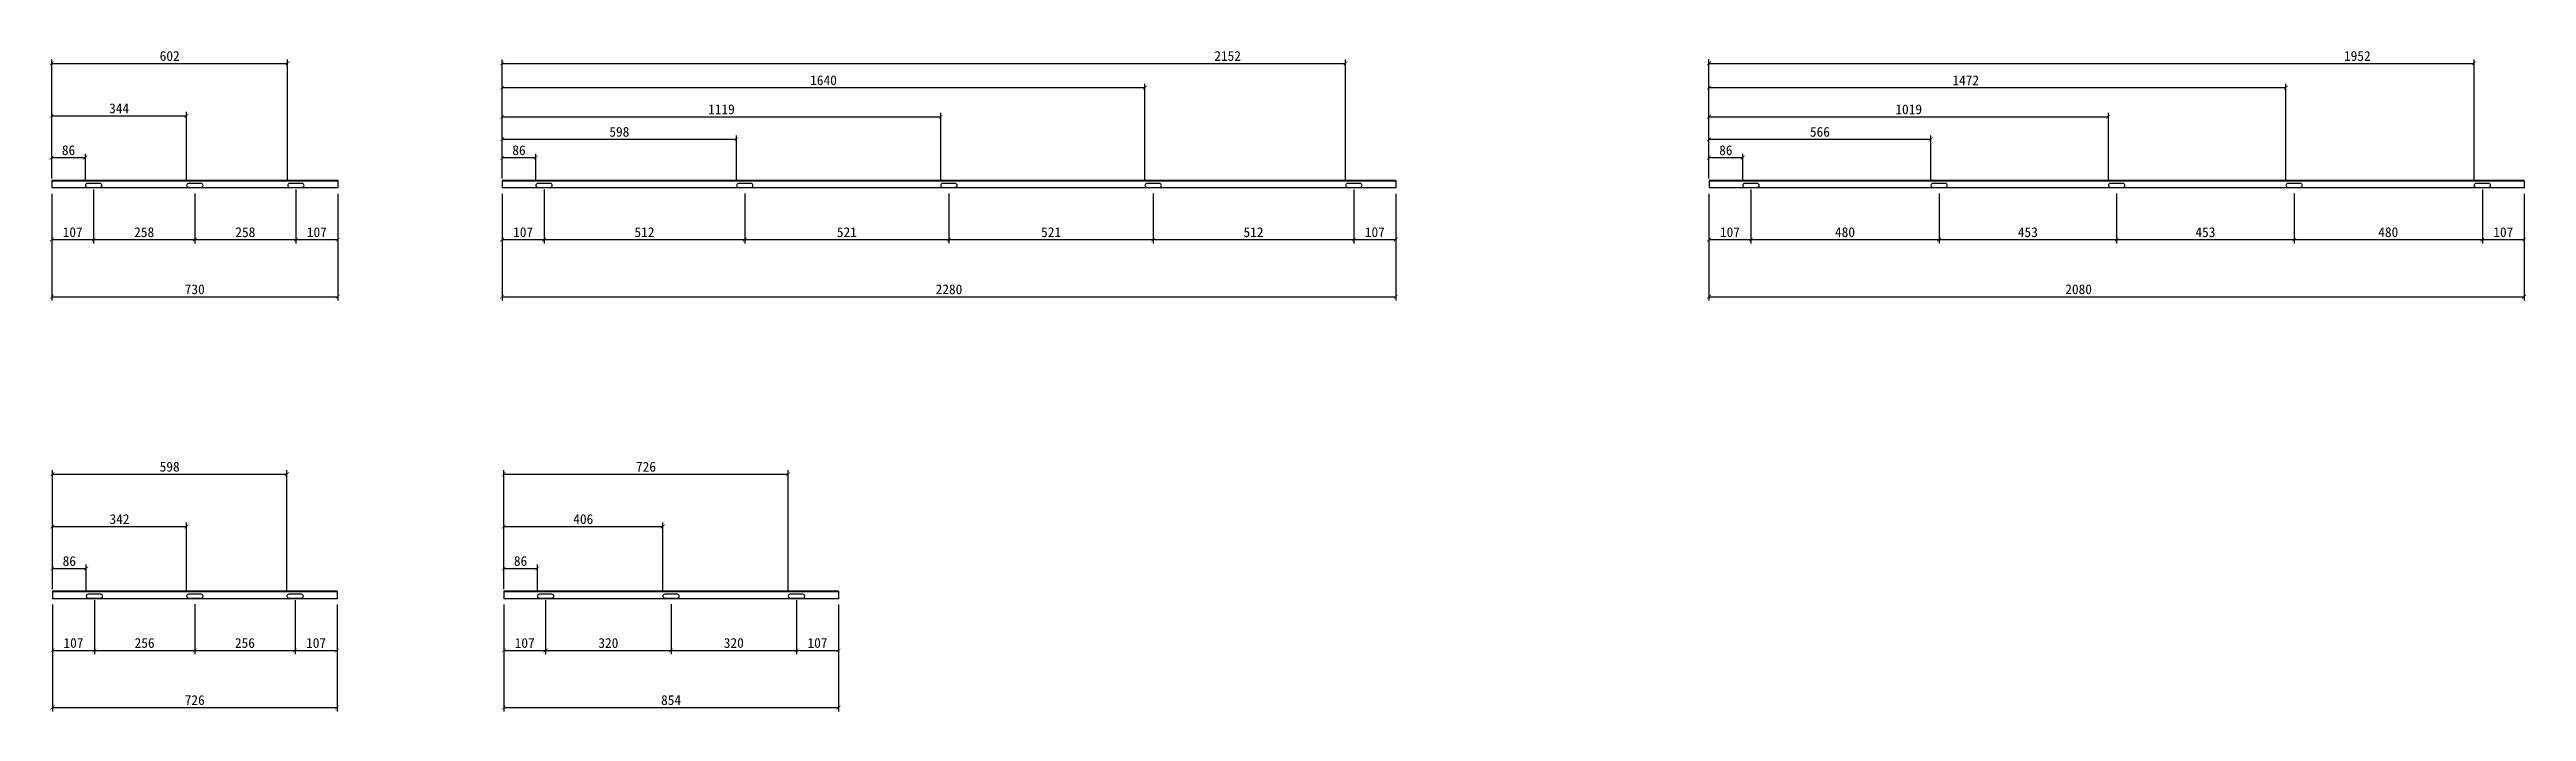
# Model space of a CAD drawing. Header units: millimetres. Extents: x -44117 to 256353, y -2095463 to 65325.
# Drawn here: x 116903 to 123222, y -977418 to -975731 of the extents above; entities that cross this region are included whole.
import ezdxf

# ---------------------------------------------------------------- set-up
doc = ezdxf.new("R2010")
doc.units = ezdxf.units.MM
doc.header["$LTSCALE"] = 10
doc.dimstyles.new('ISO-25', dxfattribs={"dimtxt": 2.5, "dimasz": 2.5, "dimexe": 1, "dimexo": 1, "dimtad": 1, "dimtxsty": 'Standard', "dimblk": 'ARCHTICK', "dimcen": 2.5, "dimadec": 0, "dimazin": 0, "dimtfac": 1, "dimtmove": 0, "dimatfit": 3, "dimfxl": 0, "dimarcsym": 0})

msp = doc.modelspace()

# ---------------------------------------------------------------- blocks, each defined once
blk = doc.blocks.new('_ArchTick')
at = {"color": 0, "linetype": 'ByBlock', "const_width": 0.15}
blk.add_lwpolyline([(-0.5, -0.5), (0.5, 0.5)], dxfattribs=at)
blk = doc.blocks.new('*D6680')
at = {"color": 0, "lineweight": -2}
for p, q in [((116908.4, -976099.1), (116908.4, -976371.2)), ((117638.4, -976099.1), (117638.4, -976371.2)), ((116908.4, -976361.2), (117638.4, -976361.2))]:
    blk.add_line(p, q, dxfattribs=at)
at = {"layer": 'Defpoints', "color": 0}
for p in [(116908.4, -976084.1), (117638.4, -976084.1), (117638.4, -976361.2)]:
    blk.add_point(p, dxfattribs=at)
at = {"color": 0, "lineweight": -2, "xscale": 10, "yscale": 10, "zscale": 10, "rotation": 180}
blk.add_blockref('_ArchTick', (116908.4, -976361.2), dxfattribs=at)
at = {"color": 0, "lineweight": -2, "xscale": 10, "yscale": 10, "zscale": 10}
blk.add_blockref('_ArchTick', (117638.4, -976361.2), dxfattribs=at)
at = {"color": 0, "insert": (117273.4, -976342.4), "char_height": 25, "attachment_point": 5}
blk.add_mtext('730', dxfattribs=at)
blk = doc.blocks.new('*D6681')
at = {"color": 0, "lineweight": -2}
for p, q in [((116908.4, -976099.1), (116908.4, -976225.6)), ((117015.4, -976087.7), (117015.4, -976225.6)), ((116908.4, -976215.6), (117015.4, -976215.6))]:
    blk.add_line(p, q, dxfattribs=at)
at = {"layer": 'Defpoints', "color": 0}
for p in [(117015.4, -976072.7), (116908.4, -976084.1), (117015.4, -976215.6)]:
    blk.add_point(p, dxfattribs=at)
at = {"color": 0, "lineweight": -2, "xscale": 10, "yscale": 10, "zscale": 10, "rotation": 180}
blk.add_blockref('_ArchTick', (116908.4, -976215.6), dxfattribs=at)
at = {"color": 0, "lineweight": -2, "xscale": 10, "yscale": 10, "zscale": 10}
blk.add_blockref('_ArchTick', (117015.4, -976215.6), dxfattribs=at)
at = {"color": 0, "insert": (116961.9, -976196.9), "char_height": 25, "attachment_point": 5}
blk.add_mtext('107', dxfattribs=at)
blk = doc.blocks.new('*D6682')
at = {"color": 0, "lineweight": -2}
for p, q in [((117531.4, -976087.7), (117531.4, -976225.6)), ((117638.4, -976099.1), (117638.4, -976225.6)), ((117531.4, -976215.6), (117638.4, -976215.6))]:
    blk.add_line(p, q, dxfattribs=at)
at = {"layer": 'Defpoints', "color": 0}
for p in [(117531.4, -976072.7), (117638.4, -976084.1), (117638.4, -976215.6)]:
    blk.add_point(p, dxfattribs=at)
at = {"color": 0, "lineweight": -2, "xscale": 10, "yscale": 10, "zscale": 10, "rotation": 180}
blk.add_blockref('_ArchTick', (117531.4, -976215.6), dxfattribs=at)
at = {"color": 0, "lineweight": -2, "xscale": 10, "yscale": 10, "zscale": 10}
blk.add_blockref('_ArchTick', (117638.4, -976215.6), dxfattribs=at)
at = {"color": 0, "insert": (117584.9, -976196.9), "char_height": 25, "attachment_point": 5}
blk.add_mtext('107', dxfattribs=at)
blk = doc.blocks.new('*D6683')
at = {"color": 0, "lineweight": -2}
for p, q in [((116908.4, -976051.5), (116908.4, -975996.7)), ((116908.4, -976006.7), (116994.4, -976006.7)), ((116994.4, -976062.7), (116994.4, -975996.7))]:
    blk.add_line(p, q, dxfattribs=at)
at = {"layer": 'Defpoints', "color": 0}
for p in [(116994.4, -976006.7), (116908.4, -976066.5), (116994.4, -976077.7)]:
    blk.add_point(p, dxfattribs=at)
at = {"color": 0, "lineweight": -2, "xscale": 10, "yscale": 10, "zscale": 10, "rotation": 180}
blk.add_blockref('_ArchTick', (116908.4, -976006.7), dxfattribs=at)
at = {"color": 0, "lineweight": -2, "xscale": 10, "yscale": 10, "zscale": 10}
blk.add_blockref('_ArchTick', (116994.4, -976006.7), dxfattribs=at)
at = {"color": 0, "insert": (116951.4, -975988), "char_height": 25, "attachment_point": 5}
blk.add_mtext('86', dxfattribs=at)
blk = doc.blocks.new('*D6684')
at = {"color": 0, "lineweight": -2}
for p, q in [((116908.4, -976059.6), (116908.4, -975756.4)), ((117510.4, -976062.7), (117510.4, -975756.4)), ((116908.4, -975766.4), (117510.4, -975766.4))]:
    blk.add_line(p, q, dxfattribs=at)
at = {"layer": 'Defpoints', "color": 0}
for p in [(117510.4, -975766.4), (116908.4, -976074.6), (117510.4, -976077.7)]:
    blk.add_point(p, dxfattribs=at)
at = {"color": 0, "lineweight": -2, "xscale": 10, "yscale": 10, "zscale": 10, "rotation": 180}
blk.add_blockref('_ArchTick', (116908.4, -975766.4), dxfattribs=at)
at = {"color": 0, "lineweight": -2, "xscale": 10, "yscale": 10, "zscale": 10}
blk.add_blockref('_ArchTick', (117510.4, -975766.4), dxfattribs=at)
at = {"color": 0, "insert": (117209.4, -975747.7), "char_height": 25, "attachment_point": 5}
blk.add_mtext('602', dxfattribs=at)
blk = doc.blocks.new('*D6685')
at = {"color": 0, "lineweight": -2}
for p, q in [((117015.4, -976097.7), (117015.4, -976225.6)), ((117273.4, -976099.1), (117273.4, -976225.6)), ((117015.4, -976215.6), (117273.4, -976215.6))]:
    blk.add_line(p, q, dxfattribs=at)
at = {"layer": 'Defpoints', "color": 0}
for p in [(117015.4, -976082.7), (117273.4, -976084.1), (117273.4, -976215.6)]:
    blk.add_point(p, dxfattribs=at)
at = {"color": 0, "lineweight": -2, "xscale": 10, "yscale": 10, "zscale": 10, "rotation": 180}
blk.add_blockref('_ArchTick', (117015.4, -976215.6), dxfattribs=at)
at = {"color": 0, "lineweight": -2, "xscale": 10, "yscale": 10, "zscale": 10}
blk.add_blockref('_ArchTick', (117273.4, -976215.6), dxfattribs=at)
at = {"color": 0, "insert": (117144.4, -976196.9), "char_height": 25, "attachment_point": 5}
blk.add_mtext('258', dxfattribs=at)
blk = doc.blocks.new('*D6686')
at = {"color": 0, "lineweight": -2}
for p, q in [((117273.4, -976097.7), (117273.4, -976225.6)), ((117531.4, -976097.7), (117531.4, -976225.6)), ((117273.4, -976215.6), (117531.4, -976215.6))]:
    blk.add_line(p, q, dxfattribs=at)
at = {"layer": 'Defpoints', "color": 0}
for p in [(117273.4, -976082.7), (117531.4, -976082.7), (117531.4, -976215.6)]:
    blk.add_point(p, dxfattribs=at)
at = {"color": 0, "lineweight": -2, "xscale": 10, "yscale": 10, "zscale": 10, "rotation": 180}
blk.add_blockref('_ArchTick', (117273.4, -976215.6), dxfattribs=at)
at = {"color": 0, "lineweight": -2, "xscale": 10, "yscale": 10, "zscale": 10}
blk.add_blockref('_ArchTick', (117531.4, -976215.6), dxfattribs=at)
at = {"color": 0, "insert": (117402.4, -976196.9), "char_height": 25, "attachment_point": 5}
blk.add_mtext('258', dxfattribs=at)
blk = doc.blocks.new('*D6687')
at = {"color": 0, "lineweight": -2}
for p, q in [((116908.4, -976051.5), (116908.4, -975889.9)), ((116908.4, -975899.9), (117252.4, -975899.9)), ((117252.4, -976062.5), (117252.4, -975889.9))]:
    blk.add_line(p, q, dxfattribs=at)
at = {"layer": 'Defpoints', "color": 0}
for p in [(117252.4, -975899.9), (116908.4, -976066.5), (117252.4, -976077.5)]:
    blk.add_point(p, dxfattribs=at)
at = {"color": 0, "lineweight": -2, "xscale": 10, "yscale": 10, "zscale": 10, "rotation": 180}
blk.add_blockref('_ArchTick', (116908.4, -975899.9), dxfattribs=at)
at = {"color": 0, "lineweight": -2, "xscale": 10, "yscale": 10, "zscale": 10}
blk.add_blockref('_ArchTick', (117252.4, -975899.9), dxfattribs=at)
at = {"color": 0, "insert": (117080.4, -975881.2), "char_height": 25, "attachment_point": 5}
blk.add_mtext('344', dxfattribs=at)
blk = doc.blocks.new('*D6688')
at = {"color": 0, "lineweight": -2}
for p, q in [((118057.6, -976099.1), (118057.6, -976371.2)), ((120337.6, -976099.1), (120337.6, -976371.2)), ((118057.6, -976361.2), (120337.6, -976361.2))]:
    blk.add_line(p, q, dxfattribs=at)
at = {"layer": 'Defpoints', "color": 0}
for p in [(118057.6, -976084.1), (120337.6, -976084.1), (120337.6, -976361.2)]:
    blk.add_point(p, dxfattribs=at)
at = {"color": 0, "lineweight": -2, "xscale": 10, "yscale": 10, "zscale": 10, "rotation": 180}
blk.add_blockref('_ArchTick', (118057.6, -976361.2), dxfattribs=at)
at = {"color": 0, "lineweight": -2, "xscale": 10, "yscale": 10, "zscale": 10}
blk.add_blockref('_ArchTick', (120337.6, -976361.2), dxfattribs=at)
at = {"color": 0, "insert": (119197.6, -976342.4), "char_height": 25, "attachment_point": 5}
blk.add_mtext('2280', dxfattribs=at)
blk = doc.blocks.new('*D6689')
at = {"color": 0, "lineweight": -2}
for p, q in [((118057.6, -976099.1), (118057.6, -976225.6)), ((118164.6, -976087.7), (118164.6, -976225.6)), ((118057.6, -976215.6), (118164.6, -976215.6))]:
    blk.add_line(p, q, dxfattribs=at)
at = {"layer": 'Defpoints', "color": 0}
for p in [(118164.6, -976072.7), (118057.6, -976084.1), (118164.6, -976215.6)]:
    blk.add_point(p, dxfattribs=at)
at = {"color": 0, "lineweight": -2, "xscale": 10, "yscale": 10, "zscale": 10, "rotation": 180}
blk.add_blockref('_ArchTick', (118057.6, -976215.6), dxfattribs=at)
at = {"color": 0, "lineweight": -2, "xscale": 10, "yscale": 10, "zscale": 10}
blk.add_blockref('_ArchTick', (118164.6, -976215.6), dxfattribs=at)
at = {"color": 0, "insert": (118111.1, -976196.9), "char_height": 25, "attachment_point": 5}
blk.add_mtext('107', dxfattribs=at)
blk = doc.blocks.new('*D6690')
at = {"color": 0, "lineweight": -2}
for p, q in [((120230.6, -976087.7), (120230.6, -976225.6)), ((120337.6, -976099.1), (120337.6, -976225.6)), ((120230.6, -976215.6), (120337.6, -976215.6))]:
    blk.add_line(p, q, dxfattribs=at)
at = {"layer": 'Defpoints', "color": 0}
for p in [(120230.6, -976072.7), (120337.6, -976084.1), (120337.6, -976215.6)]:
    blk.add_point(p, dxfattribs=at)
at = {"color": 0, "lineweight": -2, "xscale": 10, "yscale": 10, "zscale": 10, "rotation": 180}
blk.add_blockref('_ArchTick', (120230.6, -976215.6), dxfattribs=at)
at = {"color": 0, "lineweight": -2, "xscale": 10, "yscale": 10, "zscale": 10}
blk.add_blockref('_ArchTick', (120337.6, -976215.6), dxfattribs=at)
at = {"color": 0, "insert": (120284.1, -976196.9), "char_height": 25, "attachment_point": 5}
blk.add_mtext('107', dxfattribs=at)
blk = doc.blocks.new('*D6691')
at = {"color": 0, "lineweight": -2}
for p, q in [((118057.6, -976051.5), (118057.6, -975996.7)), ((118057.6, -976006.7), (118143.6, -976006.7)), ((118143.6, -976062.7), (118143.6, -975996.7))]:
    blk.add_line(p, q, dxfattribs=at)
at = {"layer": 'Defpoints', "color": 0}
for p in [(118143.6, -976006.7), (118057.6, -976066.5), (118143.6, -976077.7)]:
    blk.add_point(p, dxfattribs=at)
at = {"color": 0, "lineweight": -2, "xscale": 10, "yscale": 10, "zscale": 10, "rotation": 180}
blk.add_blockref('_ArchTick', (118057.6, -976006.7), dxfattribs=at)
at = {"color": 0, "lineweight": -2, "xscale": 10, "yscale": 10, "zscale": 10}
blk.add_blockref('_ArchTick', (118143.6, -976006.7), dxfattribs=at)
at = {"color": 0, "insert": (118100.6, -975988), "char_height": 25, "attachment_point": 5}
blk.add_mtext('86', dxfattribs=at)
blk = doc.blocks.new('*D6692')
at = {"color": 0, "lineweight": -2}
for p, q in [((118057.6, -976059.6), (118057.6, -975756.4)), ((120209.6, -976062.7), (120209.6, -975756.4)), ((118057.6, -975766.4), (120209.6, -975766.4))]:
    blk.add_line(p, q, dxfattribs=at)
at = {"layer": 'Defpoints', "color": 0}
for p in [(120209.6, -975766.4), (118057.6, -976074.6), (120209.6, -976077.7)]:
    blk.add_point(p, dxfattribs=at)
at = {"color": 0, "lineweight": -2, "xscale": 10, "yscale": 10, "zscale": 10, "rotation": 180}
blk.add_blockref('_ArchTick', (118057.6, -975766.4), dxfattribs=at)
at = {"color": 0, "lineweight": -2, "xscale": 10, "yscale": 10, "zscale": 10}
blk.add_blockref('_ArchTick', (120209.6, -975766.4), dxfattribs=at)
at = {"color": 0, "insert": (119908.6, -975747.7), "char_height": 25, "attachment_point": 5}
blk.add_mtext('2152', dxfattribs=at)
blk = doc.blocks.new('*D6693')
at = {"color": 0, "lineweight": -2}
for p, q in [((119718.6, -976097.7), (119718.6, -976225.6)), ((120230.6, -976097.7), (120230.6, -976225.6)), ((119718.6, -976215.6), (120230.6, -976215.6))]:
    blk.add_line(p, q, dxfattribs=at)
at = {"layer": 'Defpoints', "color": 0}
for p in [(119718.6, -976082.7), (120230.6, -976082.7), (120230.6, -976215.6)]:
    blk.add_point(p, dxfattribs=at)
at = {"color": 0, "lineweight": -2, "xscale": 10, "yscale": 10, "zscale": 10, "rotation": 180}
blk.add_blockref('_ArchTick', (119718.6, -976215.6), dxfattribs=at)
at = {"color": 0, "lineweight": -2, "xscale": 10, "yscale": 10, "zscale": 10}
blk.add_blockref('_ArchTick', (120230.6, -976215.6), dxfattribs=at)
at = {"color": 0, "insert": (119974.6, -976196.9), "char_height": 25, "attachment_point": 5}
blk.add_mtext('512', dxfattribs=at)
blk = doc.blocks.new('*D6694')
at = {"color": 0, "lineweight": -2}
for p, q in [((118057.6, -976051.5), (118057.6, -975818.3)), ((119697.6, -976062.5), (119697.6, -975818.3)), ((118057.6, -975828.3), (119697.6, -975828.3))]:
    blk.add_line(p, q, dxfattribs=at)
at = {"layer": 'Defpoints', "color": 0}
for p in [(119697.6, -975828.3), (118057.6, -976066.5), (119697.6, -976077.5)]:
    blk.add_point(p, dxfattribs=at)
at = {"color": 0, "lineweight": -2, "xscale": 10, "yscale": 10, "zscale": 10, "rotation": 180}
blk.add_blockref('_ArchTick', (118057.6, -975828.3), dxfattribs=at)
at = {"color": 0, "lineweight": -2, "xscale": 10, "yscale": 10, "zscale": 10}
blk.add_blockref('_ArchTick', (119697.6, -975828.3), dxfattribs=at)
at = {"color": 0, "insert": (118877.6, -975809.6), "char_height": 25, "attachment_point": 5}
blk.add_mtext('1640', dxfattribs=at)
blk = doc.blocks.new('*D6695')
at = {"color": 0, "lineweight": -2}
for p, q in [((118164.6, -976097.7), (118164.6, -976225.6)), ((118676.6, -976097.7), (118676.6, -976225.6)), ((118164.6, -976215.6), (118676.6, -976215.6))]:
    blk.add_line(p, q, dxfattribs=at)
at = {"layer": 'Defpoints', "color": 0}
for p in [(118164.6, -976082.7), (118676.6, -976082.7), (118676.6, -976215.6)]:
    blk.add_point(p, dxfattribs=at)
at = {"color": 0, "lineweight": -2, "xscale": 10, "yscale": 10, "zscale": 10, "rotation": 180}
blk.add_blockref('_ArchTick', (118164.6, -976215.6), dxfattribs=at)
at = {"color": 0, "lineweight": -2, "xscale": 10, "yscale": 10, "zscale": 10}
blk.add_blockref('_ArchTick', (118676.6, -976215.6), dxfattribs=at)
at = {"color": 0, "insert": (118420.6, -976196.9), "char_height": 25, "attachment_point": 5}
blk.add_mtext('512', dxfattribs=at)
blk = doc.blocks.new('*D6696')
at = {"color": 0, "lineweight": -2}
for p, q in [((118676.6, -976097.7), (118676.6, -976225.6)), ((119197.6, -976097.7), (119197.6, -976225.6)), ((118676.6, -976215.6), (119197.6, -976215.6))]:
    blk.add_line(p, q, dxfattribs=at)
at = {"layer": 'Defpoints', "color": 0}
for p in [(118676.6, -976082.7), (119197.6, -976082.7), (119197.6, -976215.6)]:
    blk.add_point(p, dxfattribs=at)
at = {"color": 0, "lineweight": -2, "xscale": 10, "yscale": 10, "zscale": 10, "rotation": 180}
blk.add_blockref('_ArchTick', (118676.6, -976215.6), dxfattribs=at)
at = {"color": 0, "lineweight": -2, "xscale": 10, "yscale": 10, "zscale": 10}
blk.add_blockref('_ArchTick', (119197.6, -976215.6), dxfattribs=at)
at = {"color": 0, "insert": (118937.1, -976196.9), "char_height": 25, "attachment_point": 5}
blk.add_mtext('521', dxfattribs=at)
blk = doc.blocks.new('*D6697')
at = {"color": 0, "lineweight": -2}
for p, q in [((119197.6, -976097.7), (119197.6, -976225.6)), ((119718.6, -976097.7), (119718.6, -976225.6)), ((119197.6, -976215.6), (119718.6, -976215.6))]:
    blk.add_line(p, q, dxfattribs=at)
at = {"layer": 'Defpoints', "color": 0}
for p in [(119197.6, -976082.7), (119718.6, -976082.7), (119718.6, -976215.6)]:
    blk.add_point(p, dxfattribs=at)
at = {"color": 0, "lineweight": -2, "xscale": 10, "yscale": 10, "zscale": 10, "rotation": 180}
blk.add_blockref('_ArchTick', (119197.6, -976215.6), dxfattribs=at)
at = {"color": 0, "lineweight": -2, "xscale": 10, "yscale": 10, "zscale": 10}
blk.add_blockref('_ArchTick', (119718.6, -976215.6), dxfattribs=at)
at = {"color": 0, "insert": (119458.1, -976196.9), "char_height": 25, "attachment_point": 5}
blk.add_mtext('521', dxfattribs=at)
blk = doc.blocks.new('*D6698')
at = {"color": 0, "lineweight": -2}
for p, q in [((118057.6, -976059.6), (118057.6, -975949.9)), ((118057.6, -975959.9), (118655.6, -975959.9)), ((118655.6, -976062.7), (118655.6, -975949.9))]:
    blk.add_line(p, q, dxfattribs=at)
at = {"layer": 'Defpoints', "color": 0}
for p in [(118655.6, -975959.9), (118057.6, -976074.6), (118655.6, -976077.7)]:
    blk.add_point(p, dxfattribs=at)
at = {"color": 0, "lineweight": -2, "xscale": 10, "yscale": 10, "zscale": 10, "rotation": 180}
blk.add_blockref('_ArchTick', (118057.6, -975959.9), dxfattribs=at)
at = {"color": 0, "lineweight": -2, "xscale": 10, "yscale": 10, "zscale": 10}
blk.add_blockref('_ArchTick', (118655.6, -975959.9), dxfattribs=at)
at = {"color": 0, "insert": (118356.6, -975941.1), "char_height": 25, "attachment_point": 5}
blk.add_mtext('598', dxfattribs=at)
blk = doc.blocks.new('*D6699')
at = {"color": 0, "lineweight": -2}
for p, q in [((118057.6, -976059.6), (118057.6, -975892.4)), ((118057.6, -975902.4), (119176.6, -975902.4)), ((119176.6, -976062.7), (119176.6, -975892.4))]:
    blk.add_line(p, q, dxfattribs=at)
at = {"layer": 'Defpoints', "color": 0}
for p in [(119176.6, -975902.4), (118057.6, -976074.6), (119176.6, -976077.7)]:
    blk.add_point(p, dxfattribs=at)
at = {"color": 0, "lineweight": -2, "xscale": 10, "yscale": 10, "zscale": 10, "rotation": 180}
blk.add_blockref('_ArchTick', (118057.6, -975902.4), dxfattribs=at)
at = {"color": 0, "lineweight": -2, "xscale": 10, "yscale": 10, "zscale": 10}
blk.add_blockref('_ArchTick', (119176.6, -975902.4), dxfattribs=at)
at = {"color": 0, "insert": (118617.1, -975883.7), "char_height": 25, "attachment_point": 5}
blk.add_mtext('1119', dxfattribs=at)
blk = doc.blocks.new('*D6726')
at = {"color": 0, "lineweight": -2}
for p, q in [((116910.4, -977146.1), (116910.4, -977418.2)), ((117636.4, -977146.1), (117636.4, -977418.2)), ((116910.4, -977408.2), (117636.4, -977408.2))]:
    blk.add_line(p, q, dxfattribs=at)
at = {"layer": 'Defpoints', "color": 0}
for p in [(116910.4, -977131.1), (117636.4, -977131.1), (117636.4, -977408.2)]:
    blk.add_point(p, dxfattribs=at)
at = {"color": 0, "lineweight": -2, "xscale": 10, "yscale": 10, "zscale": 10, "rotation": 180}
blk.add_blockref('_ArchTick', (116910.4, -977408.2), dxfattribs=at)
at = {"color": 0, "lineweight": -2, "xscale": 10, "yscale": 10, "zscale": 10}
blk.add_blockref('_ArchTick', (117636.4, -977408.2), dxfattribs=at)
at = {"color": 0, "insert": (117273.4, -977389.5), "char_height": 25, "attachment_point": 5}
blk.add_mtext('726', dxfattribs=at)
blk = doc.blocks.new('*D6727')
at = {"color": 0, "lineweight": -2}
for p, q in [((116910.4, -977146.1), (116910.4, -977272.7)), ((117017.4, -977134.7), (117017.4, -977272.7)), ((116910.4, -977262.7), (117017.4, -977262.7))]:
    blk.add_line(p, q, dxfattribs=at)
at = {"layer": 'Defpoints', "color": 0}
for p in [(116910.4, -977131.1), (117017.4, -977119.7), (117017.4, -977262.7)]:
    blk.add_point(p, dxfattribs=at)
at = {"color": 0, "lineweight": -2, "xscale": 10, "yscale": 10, "zscale": 10, "rotation": 180}
blk.add_blockref('_ArchTick', (116910.4, -977262.7), dxfattribs=at)
at = {"color": 0, "lineweight": -2, "xscale": 10, "yscale": 10, "zscale": 10}
blk.add_blockref('_ArchTick', (117017.4, -977262.7), dxfattribs=at)
at = {"color": 0, "insert": (116963.9, -977243.9), "char_height": 25, "attachment_point": 5}
blk.add_mtext('107', dxfattribs=at)
blk = doc.blocks.new('*D6728')
at = {"color": 0, "lineweight": -2}
for p, q in [((117529.4, -977134.7), (117529.4, -977272.7)), ((117636.4, -977146.1), (117636.4, -977272.7)), ((117529.4, -977262.7), (117636.4, -977262.7))]:
    blk.add_line(p, q, dxfattribs=at)
at = {"layer": 'Defpoints', "color": 0}
for p in [(117529.4, -977119.7), (117636.4, -977131.1), (117636.4, -977262.7)]:
    blk.add_point(p, dxfattribs=at)
at = {"color": 0, "lineweight": -2, "xscale": 10, "yscale": 10, "zscale": 10, "rotation": 180}
blk.add_blockref('_ArchTick', (117529.4, -977262.7), dxfattribs=at)
at = {"color": 0, "lineweight": -2, "xscale": 10, "yscale": 10, "zscale": 10}
blk.add_blockref('_ArchTick', (117636.4, -977262.7), dxfattribs=at)
at = {"color": 0, "insert": (117582.9, -977243.9), "char_height": 25, "attachment_point": 5}
blk.add_mtext('107', dxfattribs=at)
blk = doc.blocks.new('*D6729')
at = {"color": 0, "lineweight": -2}
for p, q in [((116910.4, -977098.5), (116910.4, -977043.7)), ((116910.4, -977053.7), (116996.4, -977053.7)), ((116996.4, -977109.7), (116996.4, -977043.7))]:
    blk.add_line(p, q, dxfattribs=at)
at = {"layer": 'Defpoints', "color": 0}
for p in [(116996.4, -977053.7), (116910.4, -977113.5), (116996.4, -977124.7)]:
    blk.add_point(p, dxfattribs=at)
at = {"color": 0, "lineweight": -2, "xscale": 10, "yscale": 10, "zscale": 10, "rotation": 180}
blk.add_blockref('_ArchTick', (116910.4, -977053.7), dxfattribs=at)
at = {"color": 0, "lineweight": -2, "xscale": 10, "yscale": 10, "zscale": 10}
blk.add_blockref('_ArchTick', (116996.4, -977053.7), dxfattribs=at)
at = {"color": 0, "insert": (116953.4, -977035), "char_height": 25, "attachment_point": 5}
blk.add_mtext('86', dxfattribs=at)
blk = doc.blocks.new('*D6730')
at = {"color": 0, "lineweight": -2}
for p, q in [((116910.4, -977106.6), (116910.4, -976803.5)), ((116910.4, -976813.5), (117508.4, -976813.5)), ((117508.4, -977109.7), (117508.4, -976803.5))]:
    blk.add_line(p, q, dxfattribs=at)
at = {"layer": 'Defpoints', "color": 0}
for p in [(117508.4, -976813.5), (116910.4, -977121.6), (117508.4, -977124.7)]:
    blk.add_point(p, dxfattribs=at)
at = {"color": 0, "lineweight": -2, "xscale": 10, "yscale": 10, "zscale": 10, "rotation": 180}
blk.add_blockref('_ArchTick', (116910.4, -976813.5), dxfattribs=at)
at = {"color": 0, "lineweight": -2, "xscale": 10, "yscale": 10, "zscale": 10}
blk.add_blockref('_ArchTick', (117508.4, -976813.5), dxfattribs=at)
at = {"color": 0, "insert": (117209.4, -976794.7), "char_height": 25, "attachment_point": 5}
blk.add_mtext('598', dxfattribs=at)
blk = doc.blocks.new('*D6731')
at = {"color": 0, "lineweight": -2}
for p, q in [((117017.4, -977144.7), (117017.4, -977272.7)), ((117273.4, -977146.1), (117273.4, -977272.7)), ((117017.4, -977262.7), (117273.4, -977262.7))]:
    blk.add_line(p, q, dxfattribs=at)
at = {"layer": 'Defpoints', "color": 0}
for p in [(117017.4, -977129.7), (117273.4, -977131.1), (117273.4, -977262.7)]:
    blk.add_point(p, dxfattribs=at)
at = {"color": 0, "lineweight": -2, "xscale": 10, "yscale": 10, "zscale": 10, "rotation": 180}
blk.add_blockref('_ArchTick', (117017.4, -977262.7), dxfattribs=at)
at = {"color": 0, "lineweight": -2, "xscale": 10, "yscale": 10, "zscale": 10}
blk.add_blockref('_ArchTick', (117273.4, -977262.7), dxfattribs=at)
at = {"color": 0, "insert": (117145.4, -977243.9), "char_height": 25, "attachment_point": 5}
blk.add_mtext('256', dxfattribs=at)
blk = doc.blocks.new('*D6732')
at = {"color": 0, "lineweight": -2}
for p, q in [((117273.4, -977144.7), (117273.4, -977272.7)), ((117529.4, -977144.7), (117529.4, -977272.7)), ((117273.4, -977262.7), (117529.4, -977262.7))]:
    blk.add_line(p, q, dxfattribs=at)
at = {"layer": 'Defpoints', "color": 0}
for p in [(117273.4, -977129.7), (117529.4, -977129.7), (117529.4, -977262.7)]:
    blk.add_point(p, dxfattribs=at)
at = {"color": 0, "lineweight": -2, "xscale": 10, "yscale": 10, "zscale": 10, "rotation": 180}
blk.add_blockref('_ArchTick', (117273.4, -977262.7), dxfattribs=at)
at = {"color": 0, "lineweight": -2, "xscale": 10, "yscale": 10, "zscale": 10}
blk.add_blockref('_ArchTick', (117529.4, -977262.7), dxfattribs=at)
at = {"color": 0, "insert": (117401.4, -977243.9), "char_height": 25, "attachment_point": 5}
blk.add_mtext('256', dxfattribs=at)
blk = doc.blocks.new('*D6733')
at = {"color": 0, "lineweight": -2}
for p, q in [((116910.4, -977098.5), (116910.4, -976936.9)), ((116910.4, -976946.9), (117252.4, -976946.9)), ((117252.4, -977109.5), (117252.4, -976936.9))]:
    blk.add_line(p, q, dxfattribs=at)
at = {"layer": 'Defpoints', "color": 0}
for p in [(117252.4, -976946.9), (116910.4, -977113.5), (117252.4, -977124.5)]:
    blk.add_point(p, dxfattribs=at)
at = {"color": 0, "lineweight": -2, "xscale": 10, "yscale": 10, "zscale": 10, "rotation": 180}
blk.add_blockref('_ArchTick', (116910.4, -976946.9), dxfattribs=at)
at = {"color": 0, "lineweight": -2, "xscale": 10, "yscale": 10, "zscale": 10}
blk.add_blockref('_ArchTick', (117252.4, -976946.9), dxfattribs=at)
at = {"color": 0, "insert": (117081.4, -976928.2), "char_height": 25, "attachment_point": 5}
blk.add_mtext('342', dxfattribs=at)
blk = doc.blocks.new('*D6734')
at = {"color": 0, "lineweight": -2}
for p, q in [((118061.6, -977146.1), (118061.6, -977418.2)), ((118915.6, -977146.1), (118915.6, -977418.2)), ((118061.6, -977408.2), (118915.6, -977408.2))]:
    blk.add_line(p, q, dxfattribs=at)
at = {"layer": 'Defpoints', "color": 0}
for p in [(118061.6, -977131.1), (118915.6, -977131.1), (118915.6, -977408.2)]:
    blk.add_point(p, dxfattribs=at)
at = {"color": 0, "lineweight": -2, "xscale": 10, "yscale": 10, "zscale": 10, "rotation": 180}
blk.add_blockref('_ArchTick', (118061.6, -977408.2), dxfattribs=at)
at = {"color": 0, "lineweight": -2, "xscale": 10, "yscale": 10, "zscale": 10}
blk.add_blockref('_ArchTick', (118915.6, -977408.2), dxfattribs=at)
at = {"color": 0, "insert": (118488.6, -977389.5), "char_height": 25, "attachment_point": 5}
blk.add_mtext('854', dxfattribs=at)
blk = doc.blocks.new('*D6735')
at = {"color": 0, "lineweight": -2}
for p, q in [((118061.6, -977146.1), (118061.6, -977272.7)), ((118168.6, -977134.7), (118168.6, -977272.7)), ((118061.6, -977262.7), (118168.6, -977262.7))]:
    blk.add_line(p, q, dxfattribs=at)
at = {"layer": 'Defpoints', "color": 0}
for p in [(118061.6, -977131.1), (118168.6, -977119.7), (118168.6, -977262.7)]:
    blk.add_point(p, dxfattribs=at)
at = {"color": 0, "lineweight": -2, "xscale": 10, "yscale": 10, "zscale": 10, "rotation": 180}
blk.add_blockref('_ArchTick', (118061.6, -977262.7), dxfattribs=at)
at = {"color": 0, "lineweight": -2, "xscale": 10, "yscale": 10, "zscale": 10}
blk.add_blockref('_ArchTick', (118168.6, -977262.7), dxfattribs=at)
at = {"color": 0, "insert": (118115.1, -977243.9), "char_height": 25, "attachment_point": 5}
blk.add_mtext('107', dxfattribs=at)
blk = doc.blocks.new('*D6736')
at = {"color": 0, "lineweight": -2}
for p, q in [((118808.6, -977134.7), (118808.6, -977272.7)), ((118915.6, -977146.1), (118915.6, -977272.7)), ((118808.6, -977262.7), (118915.6, -977262.7))]:
    blk.add_line(p, q, dxfattribs=at)
at = {"layer": 'Defpoints', "color": 0}
for p in [(118808.6, -977119.7), (118915.6, -977131.1), (118915.6, -977262.7)]:
    blk.add_point(p, dxfattribs=at)
at = {"color": 0, "lineweight": -2, "xscale": 10, "yscale": 10, "zscale": 10, "rotation": 180}
blk.add_blockref('_ArchTick', (118808.6, -977262.7), dxfattribs=at)
at = {"color": 0, "lineweight": -2, "xscale": 10, "yscale": 10, "zscale": 10}
blk.add_blockref('_ArchTick', (118915.6, -977262.7), dxfattribs=at)
at = {"color": 0, "insert": (118862.1, -977243.9), "char_height": 25, "attachment_point": 5}
blk.add_mtext('107', dxfattribs=at)
blk = doc.blocks.new('*D6737')
at = {"color": 0, "lineweight": -2}
for p, q in [((118061.6, -977098.5), (118061.6, -977043.7)), ((118061.6, -977053.7), (118147.6, -977053.7)), ((118147.6, -977109.7), (118147.6, -977043.7))]:
    blk.add_line(p, q, dxfattribs=at)
at = {"layer": 'Defpoints', "color": 0}
for p in [(118147.6, -977053.7), (118061.6, -977113.5), (118147.6, -977124.7)]:
    blk.add_point(p, dxfattribs=at)
at = {"color": 0, "lineweight": -2, "xscale": 10, "yscale": 10, "zscale": 10, "rotation": 180}
blk.add_blockref('_ArchTick', (118061.6, -977053.7), dxfattribs=at)
at = {"color": 0, "lineweight": -2, "xscale": 10, "yscale": 10, "zscale": 10}
blk.add_blockref('_ArchTick', (118147.6, -977053.7), dxfattribs=at)
at = {"color": 0, "insert": (118104.6, -977035), "char_height": 25, "attachment_point": 5}
blk.add_mtext('86', dxfattribs=at)
blk = doc.blocks.new('*D6738')
at = {"color": 0, "lineweight": -2}
for p, q in [((118061.6, -977106.6), (118061.6, -976803.5)), ((118061.6, -976813.5), (118787.6, -976813.5)), ((118787.6, -977109.7), (118787.6, -976803.5))]:
    blk.add_line(p, q, dxfattribs=at)
at = {"layer": 'Defpoints', "color": 0}
for p in [(118787.6, -976813.5), (118061.6, -977121.6), (118787.6, -977124.7)]:
    blk.add_point(p, dxfattribs=at)
at = {"color": 0, "lineweight": -2, "xscale": 10, "yscale": 10, "zscale": 10, "rotation": 180}
blk.add_blockref('_ArchTick', (118061.6, -976813.5), dxfattribs=at)
at = {"color": 0, "lineweight": -2, "xscale": 10, "yscale": 10, "zscale": 10}
blk.add_blockref('_ArchTick', (118787.6, -976813.5), dxfattribs=at)
at = {"color": 0, "insert": (118424.6, -976794.7), "char_height": 25, "attachment_point": 5}
blk.add_mtext('726', dxfattribs=at)
blk = doc.blocks.new('*D6739')
at = {"color": 0, "lineweight": -2}
for p, q in [((118168.6, -977144.7), (118168.6, -977272.7)), ((118488.6, -977146.1), (118488.6, -977272.7)), ((118168.6, -977262.7), (118488.6, -977262.7))]:
    blk.add_line(p, q, dxfattribs=at)
at = {"layer": 'Defpoints', "color": 0}
for p in [(118168.6, -977129.7), (118488.6, -977131.1), (118488.6, -977262.7)]:
    blk.add_point(p, dxfattribs=at)
at = {"color": 0, "lineweight": -2, "xscale": 10, "yscale": 10, "zscale": 10, "rotation": 180}
blk.add_blockref('_ArchTick', (118168.6, -977262.7), dxfattribs=at)
at = {"color": 0, "lineweight": -2, "xscale": 10, "yscale": 10, "zscale": 10}
blk.add_blockref('_ArchTick', (118488.6, -977262.7), dxfattribs=at)
at = {"color": 0, "insert": (118328.6, -977243.9), "char_height": 25, "attachment_point": 5}
blk.add_mtext('320', dxfattribs=at)
blk = doc.blocks.new('*D6740')
at = {"color": 0, "lineweight": -2}
for p, q in [((118488.6, -977144.7), (118488.6, -977272.7)), ((118808.6, -977144.7), (118808.6, -977272.7)), ((118488.6, -977262.7), (118808.6, -977262.7))]:
    blk.add_line(p, q, dxfattribs=at)
at = {"layer": 'Defpoints', "color": 0}
for p in [(118488.6, -977129.7), (118808.6, -977129.7), (118808.6, -977262.7)]:
    blk.add_point(p, dxfattribs=at)
at = {"color": 0, "lineweight": -2, "xscale": 10, "yscale": 10, "zscale": 10, "rotation": 180}
blk.add_blockref('_ArchTick', (118488.6, -977262.7), dxfattribs=at)
at = {"color": 0, "lineweight": -2, "xscale": 10, "yscale": 10, "zscale": 10}
blk.add_blockref('_ArchTick', (118808.6, -977262.7), dxfattribs=at)
at = {"color": 0, "insert": (118648.6, -977243.9), "char_height": 25, "attachment_point": 5}
blk.add_mtext('320', dxfattribs=at)
blk = doc.blocks.new('*D6741')
at = {"color": 0, "lineweight": -2}
for p, q in [((118061.6, -977098.5), (118061.6, -976936.9)), ((118061.6, -976946.9), (118467.6, -976946.9)), ((118467.6, -977109.5), (118467.6, -976936.9))]:
    blk.add_line(p, q, dxfattribs=at)
at = {"layer": 'Defpoints', "color": 0}
for p in [(118467.6, -976946.9), (118061.6, -977113.5), (118467.6, -977124.5)]:
    blk.add_point(p, dxfattribs=at)
at = {"color": 0, "lineweight": -2, "xscale": 10, "yscale": 10, "zscale": 10, "rotation": 180}
blk.add_blockref('_ArchTick', (118061.6, -976946.9), dxfattribs=at)
at = {"color": 0, "lineweight": -2, "xscale": 10, "yscale": 10, "zscale": 10}
blk.add_blockref('_ArchTick', (118467.6, -976946.9), dxfattribs=at)
at = {"color": 0, "insert": (118264.6, -976928.2), "char_height": 25, "attachment_point": 5}
blk.add_mtext('406', dxfattribs=at)
blk = doc.blocks.new('*D6700')
at = {"color": 0, "lineweight": -2}
for p, q in [((121136.6, -976099.1), (121136.6, -976371.2)), ((123216.6, -976099.1), (123216.6, -976371.2)), ((121136.6, -976361.2), (123216.6, -976361.2))]:
    blk.add_line(p, q, dxfattribs=at)
at = {"layer": 'Defpoints', "color": 0}
for p in [(121136.6, -976084.1), (123216.6, -976084.1), (123216.6, -976361.2)]:
    blk.add_point(p, dxfattribs=at)
at = {"color": 0, "lineweight": -2, "xscale": 10, "yscale": 10, "zscale": 10, "rotation": 180}
blk.add_blockref('_ArchTick', (121136.6, -976361.2), dxfattribs=at)
at = {"color": 0, "lineweight": -2, "xscale": 10, "yscale": 10, "zscale": 10}
blk.add_blockref('_ArchTick', (123216.6, -976361.2), dxfattribs=at)
at = {"color": 0, "insert": (122079.6, -976342.4), "char_height": 25, "attachment_point": 5}
blk.add_mtext('2080', dxfattribs=at)
blk = doc.blocks.new('*D6701')
at = {"color": 0, "lineweight": -2}
for p, q in [((121136.6, -976099.1), (121136.6, -976225.6)), ((121243.6, -976087.7), (121243.6, -976225.6)), ((121136.6, -976215.6), (121243.6, -976215.6))]:
    blk.add_line(p, q, dxfattribs=at)
at = {"layer": 'Defpoints', "color": 0}
for p in [(121243.6, -976072.7), (121136.6, -976084.1), (121243.6, -976215.6)]:
    blk.add_point(p, dxfattribs=at)
at = {"color": 0, "lineweight": -2, "xscale": 10, "yscale": 10, "zscale": 10, "rotation": 180}
blk.add_blockref('_ArchTick', (121136.6, -976215.6), dxfattribs=at)
at = {"color": 0, "lineweight": -2, "xscale": 10, "yscale": 10, "zscale": 10}
blk.add_blockref('_ArchTick', (121243.6, -976215.6), dxfattribs=at)
at = {"color": 0, "insert": (121190.1, -976196.9), "char_height": 25, "attachment_point": 5}
blk.add_mtext('107', dxfattribs=at)
blk = doc.blocks.new('*D6702')
at = {"color": 0, "lineweight": -2}
for p, q in [((123109.6, -976087.7), (123109.6, -976225.6)), ((123216.6, -976099.1), (123216.6, -976225.6)), ((123109.6, -976215.6), (123216.6, -976215.6))]:
    blk.add_line(p, q, dxfattribs=at)
at = {"layer": 'Defpoints', "color": 0}
for p in [(123109.6, -976072.7), (123216.6, -976084.1), (123216.6, -976215.6)]:
    blk.add_point(p, dxfattribs=at)
at = {"color": 0, "lineweight": -2, "xscale": 10, "yscale": 10, "zscale": 10, "rotation": 180}
blk.add_blockref('_ArchTick', (123109.6, -976215.6), dxfattribs=at)
at = {"color": 0, "lineweight": -2, "xscale": 10, "yscale": 10, "zscale": 10}
blk.add_blockref('_ArchTick', (123216.6, -976215.6), dxfattribs=at)
at = {"color": 0, "insert": (123163.1, -976196.9), "char_height": 25, "attachment_point": 5}
blk.add_mtext('107', dxfattribs=at)
blk = doc.blocks.new('*D6703')
at = {"color": 0, "lineweight": -2}
for p, q in [((121136.6, -976051.5), (121136.6, -975996.7)), ((121136.6, -976006.7), (121222.6, -976006.7)), ((121222.6, -976062.7), (121222.6, -975996.7))]:
    blk.add_line(p, q, dxfattribs=at)
at = {"layer": 'Defpoints', "color": 0}
for p in [(121222.6, -976006.7), (121136.6, -976066.5), (121222.6, -976077.7)]:
    blk.add_point(p, dxfattribs=at)
at = {"color": 0, "lineweight": -2, "xscale": 10, "yscale": 10, "zscale": 10, "rotation": 180}
blk.add_blockref('_ArchTick', (121136.6, -976006.7), dxfattribs=at)
at = {"color": 0, "lineweight": -2, "xscale": 10, "yscale": 10, "zscale": 10}
blk.add_blockref('_ArchTick', (121222.6, -976006.7), dxfattribs=at)
at = {"color": 0, "insert": (121179.6, -975988), "char_height": 25, "attachment_point": 5}
blk.add_mtext('86', dxfattribs=at)
blk = doc.blocks.new('*D6704')
at = {"color": 0, "lineweight": -2}
for p, q in [((121136.6, -976059.6), (121136.6, -975756.4)), ((123088.6, -976062.7), (123088.6, -975756.4)), ((121136.6, -975766.4), (123088.6, -975766.4))]:
    blk.add_line(p, q, dxfattribs=at)
at = {"layer": 'Defpoints', "color": 0}
for p in [(123088.6, -975766.4), (121136.6, -976074.6), (123088.6, -976077.7)]:
    blk.add_point(p, dxfattribs=at)
at = {"color": 0, "lineweight": -2, "xscale": 10, "yscale": 10, "zscale": 10, "rotation": 180}
blk.add_blockref('_ArchTick', (121136.6, -975766.4), dxfattribs=at)
at = {"color": 0, "lineweight": -2, "xscale": 10, "yscale": 10, "zscale": 10}
blk.add_blockref('_ArchTick', (123088.6, -975766.4), dxfattribs=at)
at = {"color": 0, "insert": (122790.6, -975747.7), "char_height": 25, "attachment_point": 5}
blk.add_mtext('1952', dxfattribs=at)
blk = doc.blocks.new('*D6705')
at = {"color": 0, "lineweight": -2}
for p, q in [((122629.6, -976097.7), (122629.6, -976225.6)), ((123109.6, -976097.7), (123109.6, -976225.6)), ((122629.6, -976215.6), (123109.6, -976215.6))]:
    blk.add_line(p, q, dxfattribs=at)
at = {"layer": 'Defpoints', "color": 0}
for p in [(122629.6, -976082.7), (123109.6, -976082.7), (123109.6, -976215.6)]:
    blk.add_point(p, dxfattribs=at)
at = {"color": 0, "lineweight": -2, "xscale": 10, "yscale": 10, "zscale": 10, "rotation": 180}
blk.add_blockref('_ArchTick', (122629.6, -976215.6), dxfattribs=at)
at = {"color": 0, "lineweight": -2, "xscale": 10, "yscale": 10, "zscale": 10}
blk.add_blockref('_ArchTick', (123109.6, -976215.6), dxfattribs=at)
at = {"color": 0, "insert": (122869.6, -976196.9), "char_height": 25, "attachment_point": 5}
blk.add_mtext('480', dxfattribs=at)
blk = doc.blocks.new('*D6706')
at = {"color": 0, "lineweight": -2}
for p, q in [((121136.6, -976051.5), (121136.6, -975818.3)), ((122608.6, -976062.5), (122608.6, -975818.3)), ((121136.6, -975828.3), (122608.6, -975828.3))]:
    blk.add_line(p, q, dxfattribs=at)
at = {"layer": 'Defpoints', "color": 0}
for p in [(122608.6, -975828.3), (121136.6, -976066.5), (122608.6, -976077.5)]:
    blk.add_point(p, dxfattribs=at)
at = {"color": 0, "lineweight": -2, "xscale": 10, "yscale": 10, "zscale": 10, "rotation": 180}
blk.add_blockref('_ArchTick', (121136.6, -975828.3), dxfattribs=at)
at = {"color": 0, "lineweight": -2, "xscale": 10, "yscale": 10, "zscale": 10}
blk.add_blockref('_ArchTick', (122608.6, -975828.3), dxfattribs=at)
at = {"color": 0, "insert": (121791.6, -975809.6), "char_height": 25, "attachment_point": 5}
blk.add_mtext('1472', dxfattribs=at)
blk = doc.blocks.new('*D6707')
at = {"color": 0, "lineweight": -2}
for p, q in [((121243.6, -976097.7), (121243.6, -976225.6)), ((121723.6, -976097.7), (121723.6, -976225.6)), ((121243.6, -976215.6), (121723.6, -976215.6))]:
    blk.add_line(p, q, dxfattribs=at)
at = {"layer": 'Defpoints', "color": 0}
for p in [(121243.6, -976082.7), (121723.6, -976082.7), (121723.6, -976215.6)]:
    blk.add_point(p, dxfattribs=at)
at = {"color": 0, "lineweight": -2, "xscale": 10, "yscale": 10, "zscale": 10, "rotation": 180}
blk.add_blockref('_ArchTick', (121243.6, -976215.6), dxfattribs=at)
at = {"color": 0, "lineweight": -2, "xscale": 10, "yscale": 10, "zscale": 10}
blk.add_blockref('_ArchTick', (121723.6, -976215.6), dxfattribs=at)
at = {"color": 0, "insert": (121483.6, -976196.9), "char_height": 25, "attachment_point": 5}
blk.add_mtext('480', dxfattribs=at)
blk = doc.blocks.new('*D6708')
at = {"color": 0, "lineweight": -2}
for p, q in [((121723.6, -976097.7), (121723.6, -976225.6)), ((122176.6, -976097.7), (122176.6, -976225.6)), ((121723.6, -976215.6), (122176.6, -976215.6))]:
    blk.add_line(p, q, dxfattribs=at)
at = {"layer": 'Defpoints', "color": 0}
for p in [(121723.6, -976082.7), (122176.6, -976082.7), (122176.6, -976215.6)]:
    blk.add_point(p, dxfattribs=at)
at = {"color": 0, "lineweight": -2, "xscale": 10, "yscale": 10, "zscale": 10, "rotation": 180}
blk.add_blockref('_ArchTick', (121723.6, -976215.6), dxfattribs=at)
at = {"color": 0, "lineweight": -2, "xscale": 10, "yscale": 10, "zscale": 10}
blk.add_blockref('_ArchTick', (122176.6, -976215.6), dxfattribs=at)
at = {"color": 0, "insert": (121950.1, -976196.9), "char_height": 25, "attachment_point": 5}
blk.add_mtext('453', dxfattribs=at)
blk = doc.blocks.new('*D6709')
at = {"color": 0, "lineweight": -2}
for p, q in [((122176.6, -976097.7), (122176.6, -976225.6)), ((122629.6, -976097.7), (122629.6, -976225.6)), ((122176.6, -976215.6), (122629.6, -976215.6))]:
    blk.add_line(p, q, dxfattribs=at)
at = {"layer": 'Defpoints', "color": 0}
for p in [(122176.6, -976082.7), (122629.6, -976082.7), (122629.6, -976215.6)]:
    blk.add_point(p, dxfattribs=at)
at = {"color": 0, "lineweight": -2, "xscale": 10, "yscale": 10, "zscale": 10, "rotation": 180}
blk.add_blockref('_ArchTick', (122176.6, -976215.6), dxfattribs=at)
at = {"color": 0, "lineweight": -2, "xscale": 10, "yscale": 10, "zscale": 10}
blk.add_blockref('_ArchTick', (122629.6, -976215.6), dxfattribs=at)
at = {"color": 0, "insert": (122403.1, -976196.9), "char_height": 25, "attachment_point": 5}
blk.add_mtext('453', dxfattribs=at)
blk = doc.blocks.new('*D6710')
at = {"color": 0, "lineweight": -2}
for p, q in [((121136.6, -976059.6), (121136.6, -975949.9)), ((121136.6, -975959.9), (121702.6, -975959.9)), ((121702.6, -976062.7), (121702.6, -975949.9))]:
    blk.add_line(p, q, dxfattribs=at)
at = {"layer": 'Defpoints', "color": 0}
for p in [(121702.6, -975959.9), (121136.6, -976074.6), (121702.6, -976077.7)]:
    blk.add_point(p, dxfattribs=at)
at = {"color": 0, "lineweight": -2, "xscale": 10, "yscale": 10, "zscale": 10, "rotation": 180}
blk.add_blockref('_ArchTick', (121136.6, -975959.9), dxfattribs=at)
at = {"color": 0, "lineweight": -2, "xscale": 10, "yscale": 10, "zscale": 10}
blk.add_blockref('_ArchTick', (121702.6, -975959.9), dxfattribs=at)
at = {"color": 0, "insert": (121419.6, -975941.1), "char_height": 25, "attachment_point": 5}
blk.add_mtext('566', dxfattribs=at)
blk = doc.blocks.new('*D6711')
at = {"color": 0, "lineweight": -2}
for p, q in [((121136.6, -976059.6), (121136.6, -975892.4)), ((121136.6, -975902.4), (122155.6, -975902.4)), ((122155.6, -976062.7), (122155.6, -975892.4))]:
    blk.add_line(p, q, dxfattribs=at)
at = {"layer": 'Defpoints', "color": 0}
for p in [(122155.6, -975902.4), (121136.6, -976074.6), (122155.6, -976077.7)]:
    blk.add_point(p, dxfattribs=at)
at = {"color": 0, "lineweight": -2, "xscale": 10, "yscale": 10, "zscale": 10, "rotation": 180}
blk.add_blockref('_ArchTick', (121136.6, -975902.4), dxfattribs=at)
at = {"color": 0, "lineweight": -2, "xscale": 10, "yscale": 10, "zscale": 10}
blk.add_blockref('_ArchTick', (122155.6, -975902.4), dxfattribs=at)
at = {"color": 0, "insert": (121646.1, -975883.7), "char_height": 25, "attachment_point": 5}
blk.add_mtext('1019', dxfattribs=at)

# ---------------------------------------------------------------- dimensions: what is measured, and where the dimension line sits
for base, p1, p2, override, picture, middle in [((117510.42276, -975766.44774), (116908.42257, -976074.56024), (117510.42276, -976077.66024), {"dimscale": 10, "dimasz": 1, "dimexo": 1.5}, '*D6684', (117209.42266, -975766.44774)), ((120209.59138, -975766.44774), (118057.59118, -976074.56024), (120209.59138, -976077.66024), {"dimscale": 10, "dimasz": 1, "dimexo": 1.5}, '*D6692', (119908.59128, -975766.44774)), ((123088.63863, -975766.44774), (121136.63843, -976074.56024), (123088.63863, -976077.66024), {"dimscale": 10, "dimasz": 1, "dimexo": 1.5}, '*D6704', (122790.63853, -975766.44774)), ((119697.5961, -975828.33714), (118057.59118, -976066.46024), (119697.5961, -976077.50123), {"dimscale": 10, "dimasz": 1, "dimexo": 1.5}, '*D6694', (118877.59364, -975828.33714)), ((122608.64336, -975828.33714), (121136.63843, -976066.46024), (122608.64336, -976077.50123), {"dimscale": 10, "dimasz": 1, "dimexo": 1.5}, '*D6706', (121791.6409, -975828.33714)), ((117638.42736, -976361.18326), (116908.42257, -976084.06024), (117638.42736, -976084.06024), {"dimscale": 10, "dimasz": 1, "dimexo": 1.5, "dimtxsty": 'Standard'}, '*D6680', (117273.42496, -976361.18326)), ((120337.59597, -976361.18326), (118057.59118, -976084.06024), (120337.59597, -976084.06024), {"dimscale": 10, "dimasz": 1, "dimexo": 1.5, "dimtxsty": 'Standard'}, '*D6688', (119197.59357, -976361.18326)), ((123216.64323, -976361.18326), (121136.63843, -976084.06024), (123216.64323, -976084.06024), {"dimscale": 10, "dimasz": 1, "dimexo": 1.5, "dimtxsty": 'Standard'}, '*D6700', (122079.64083, -976361.18326)), ((117508.42276, -976813.46779), (116910.42257, -977121.58029), (117508.42276, -977124.68029), {"dimscale": 10, "dimasz": 1, "dimexo": 1.5}, '*D6730', (117209.42266, -976813.46779)), ((118787.57304, -976813.46779), (118061.57284, -977121.58029), (118787.57304, -977124.68029), {"dimscale": 10, "dimasz": 1, "dimexo": 1.5}, '*D6738', (118424.57294, -976813.46779)), ((117636.42736, -977408.2033), (116910.42257, -977131.08029), (117636.42736, -977131.08029), {"dimscale": 10, "dimasz": 1, "dimexo": 1.5, "dimtxsty": 'Standard'}, '*D6726', (117273.42496, -977408.2033)), ((118915.57763, -977408.2033), (118061.57284, -977131.08029), (118915.57763, -977131.08029), {"dimscale": 10, "dimasz": 1, "dimexo": 1.5, "dimtxsty": 'Standard'}, '*D6734', (118488.57523, -977408.2033))]:
    dim = msp.add_linear_dim(base=base, p1=p1, p2=p2, dimstyle='ISO-25', override=override)
    dim.commit()
    dim.dimension.update_dxf_attribs({"geometry": picture, "text_midpoint": middle, "dimtype": 160})
for base, p1, p2, picture, middle in [((117252.42749, -975899.91277), (116908.42257, -976066.46024), (117252.42749, -976077.50123), '*D6687', (117080.42503, -975881.16277)), ((119176.59357, -975902.40156), (118057.59118, -976074.56024), (119176.59357, -976077.66024), '*D6699', (118617.09237, -975883.65156)), ((122155.64083, -975902.40156), (121136.63843, -976074.56024), (122155.64083, -976077.66024), '*D6711', (121646.13963, -975883.65156)), ((118655.59138, -975959.89401), (118057.59118, -976074.56024), (118655.59138, -976077.66024), '*D6698', (118356.59128, -975941.14401)), ((121702.63863, -975959.89401), (121136.63843, -976074.56024), (121702.63863, -976077.66024), '*D6710', (121419.63853, -975941.14401)), ((116994.42276, -976006.72753), (116908.42257, -976066.46024), (116994.42276, -976077.66024), '*D6683', (116951.42266, -975987.97753)), ((118143.59138, -976006.72753), (118057.59118, -976066.46024), (118143.59138, -976077.66024), '*D6691', (118100.59128, -975987.97753)), ((121222.63863, -976006.72753), (121136.63843, -976066.46024), (121222.63863, -976077.66024), '*D6703', (121179.63853, -975987.97753)), ((117015.42276, -976215.64983), (116908.42257, -976084.06024), (117015.42276, -976072.66024), '*D6681', (116961.92266, -976196.89983)), ((117638.42736, -976215.64983), (117531.42276, -976072.66024), (117638.42736, -976084.06024), '*D6682', (117584.92506, -976196.89983)), ((118164.59138, -976215.64983), (118057.59118, -976084.06024), (118164.59138, -976072.66024), '*D6689', (118111.09128, -976196.89983)), ((120337.59597, -976215.64983), (120230.59138, -976072.66024), (120337.59597, -976084.06024), '*D6690', (120284.09367, -976196.89983)), ((121243.63863, -976215.64983), (121136.63843, -976084.06024), (121243.63863, -976072.66024), '*D6701', (121190.13853, -976196.89983)), ((123216.64323, -976215.64983), (123109.63863, -976072.66024), (123216.64323, -976084.06024), '*D6702', (123163.14093, -976196.89983)), ((117273.42496, -976215.64983), (117015.42276, -976082.66024), (117273.42496, -976084.06024), '*D6685', (117144.42386, -976196.89983)), ((117531.42276, -976215.64983), (117273.42496, -976082.66024), (117531.42276, -976082.66024), '*D6686', (117402.42386, -976196.89983)), ((118676.59138, -976215.64983), (118164.59138, -976082.66024), (118676.59138, -976082.66024), '*D6695', (118420.59138, -976196.89983)), ((119197.59357, -976215.64983), (118676.59138, -976082.66024), (119197.59357, -976082.66024), '*D6696', (118937.09247, -976196.89983)), ((119718.59357, -976215.64983), (119197.59357, -976082.66024), (119718.59357, -976082.66024), '*D6697', (119458.09357, -976196.89983)), ((120230.59138, -976215.64983), (119718.59357, -976082.66024), (120230.59138, -976082.66024), '*D6693', (119974.59247, -976196.89983)), ((121723.63863, -976215.64983), (121243.63863, -976082.66024), (121723.63863, -976082.66024), '*D6707', (121483.63863, -976196.89983)), ((122176.64083, -976215.64983), (121723.63863, -976082.66024), (122176.64083, -976082.66024), '*D6708', (121950.13973, -976196.89983)), ((122629.64083, -976215.64983), (122176.64083, -976082.66024), (122629.64083, -976082.66024), '*D6709', (122403.14083, -976196.89983)), ((123109.63863, -976215.64983), (122629.64083, -976082.66024), (123109.63863, -976082.66024), '*D6705', (122869.63973, -976196.89983)), ((117252.42749, -976946.93282), (116910.42257, -977113.48029), (117252.42749, -977124.52128), '*D6733', (117081.42503, -976928.18282)), ((118467.57776, -976946.93282), (118061.57284, -977113.48029), (118467.57776, -977124.52128), '*D6741', (118264.5753, -976928.18282)), ((116996.42276, -977053.74758), (116910.42257, -977113.48029), (116996.42276, -977124.68029), '*D6729', (116953.42266, -977034.99758)), ((118147.57304, -977053.74758), (118061.57284, -977113.48029), (118147.57304, -977124.68029), '*D6737', (118104.57294, -977034.99758)), ((117017.42276, -977262.66988), (116910.42257, -977131.08029), (117017.42276, -977119.68029), '*D6727', (116963.92266, -977243.91988)), ((117273.42496, -977262.66988), (117017.42276, -977129.68029), (117273.42496, -977131.08029), '*D6731', (117145.42386, -977243.91988)), ((117529.42276, -977262.66988), (117273.42496, -977129.68029), (117529.42276, -977129.68029), '*D6732', (117401.42386, -977243.91988)), ((117636.42736, -977262.66988), (117529.42276, -977119.68029), (117636.42736, -977131.08029), '*D6728', (117582.92506, -977243.91988)), ((118168.57304, -977262.66988), (118061.57284, -977131.08029), (118168.57304, -977119.68029), '*D6735', (118115.07294, -977243.91988)), ((118488.57523, -977262.66988), (118168.57304, -977129.68029), (118488.57523, -977131.08029), '*D6739', (118328.57414, -977243.91988)), ((118808.57304, -977262.66988), (118488.57523, -977129.68029), (118808.57304, -977129.68029), '*D6740', (118648.57414, -977243.91988)), ((118915.57763, -977262.66988), (118808.57304, -977119.68029), (118915.57763, -977131.08029), '*D6736', (118862.07533, -977243.91988))]:
    dim = msp.add_linear_dim(base=base, p1=p1, p2=p2, dimstyle='ISO-25', override={"dimscale": 10, "dimasz": 1, "dimexo": 1.5})
    dim.commit()
    dim.dimension.update_dxf_attribs({"geometry": picture, "text_midpoint": middle})

# ---------------------------------------------------------------- linework, layer by layer
at = {"linetype": 'Continuous'}
for p, q in [((117638.42736, -976065.06024), (116908.42257, -976065.06024)), ((117638.42736, -976066.46024), (116908.42257, -976066.46024)), ((120337.59597, -976065.06024), (118057.59118, -976065.06024)), ((120337.59597, -976066.46024), (118057.59118, -976066.46024)), ((123216.64323, -976065.06024), (121136.63843, -976065.06024)), ((123216.64323, -976066.46024), (121136.63843, -976066.46024)), ((117638.42736, -976084.06024), (116908.42257, -976084.06024)), ((120337.59597, -976084.06024), (118057.59118, -976084.06024)), ((123216.64323, -976084.06024), (121136.63843, -976084.06024)), ((117636.42736, -977112.08029), (116910.42257, -977112.08029)), ((117636.42736, -977113.48029), (116910.42257, -977113.48029)), ((117636.42736, -977131.08029), (116910.42257, -977131.08029)), ((118915.57763, -977112.08029), (118061.57284, -977112.08029)), ((118915.57763, -977113.48029), (118061.57284, -977113.48029)), ((118915.57763, -977131.08029), (118061.57284, -977131.08029))]:
    msp.add_line(p, q, dxfattribs=at)
for p, q in [((116908.42257, -976065.06024), (116908.42257, -976084.06024)), ((117638.42736, -976065.06024), (117638.42736, -976084.06024)), ((118057.59118, -976065.06024), (118057.59118, -976084.06024)), ((120337.59597, -976065.06024), (120337.59597, -976084.06024)), ((121136.63843, -976065.06024), (121136.63843, -976084.06024)), ((123216.64323, -976065.06024), (123216.64323, -976084.06024)), ((116910.42257, -977112.08029), (116910.42257, -977131.08029)), ((117636.42736, -977112.08029), (117636.42736, -977131.08029)), ((118061.57284, -977112.08029), (118061.57284, -977131.08029)), ((118915.57763, -977112.08029), (118915.57763, -977131.08029))]:
    msp.add_line(p, q)
at = {"color": 2, "linetype": 'Continuous'}
for points in [[(116994.42276, -976077.66024), (116994.42276, -976077.66024, 0.4142135624), (116999.42276, -976082.66024), (117031.42276, -976082.66024, 0.4142135624), (117036.42276, -976077.66024), (117036.42276, -976077.66024, 0.4142135624), (117031.42276, -976072.66024), (116999.42276, -976072.66024, 0.4142135624)], [(117252.42496, -976077.66024), (117252.42496, -976077.66024, 0.4142135624), (117257.42496, -976082.66024), (117289.42496, -976082.66024, 0.4142135624), (117294.42496, -976077.66024), (117294.42496, -976077.66024, 0.4142135624), (117289.42496, -976072.66024), (117257.42496, -976072.66024, 0.4142135624)], [(117510.42276, -976077.66024), (117510.42276, -976077.66024, 0.4142135624), (117515.42276, -976082.66024), (117547.42276, -976082.66024, 0.4142135624), (117552.42276, -976077.66024), (117552.42276, -976077.66024, 0.4142135624), (117547.42276, -976072.66024), (117515.42276, -976072.66024, 0.4142135624)], [(118143.59138, -976077.66024), (118143.59138, -976077.66024, 0.4142135624), (118148.59138, -976082.66024), (118180.59138, -976082.66024, 0.4142135624), (118185.59138, -976077.66024), (118185.59138, -976077.66024, 0.4142135624), (118180.59138, -976072.66024), (118148.59138, -976072.66024, 0.4142135624)], [(118655.59138, -976077.66024), (118655.59138, -976077.66024, 0.4142135624), (118660.59138, -976082.66024), (118692.59138, -976082.66024, 0.4142135624), (118697.59138, -976077.66024), (118697.59138, -976077.66024, 0.4142135624), (118692.59138, -976072.66024), (118660.59138, -976072.66024, 0.4142135624)], [(119176.59357, -976077.66024), (119176.59357, -976077.66024, 0.4142135624), (119181.59357, -976082.66024), (119213.59357, -976082.66024, 0.4142135624), (119218.59357, -976077.66024), (119218.59357, -976077.66024, 0.4142135624), (119213.59357, -976072.66024), (119181.59357, -976072.66024, 0.4142135624)], [(119697.59357, -976077.66024), (119697.59357, -976077.66024, 0.4142135624), (119702.59357, -976082.66024), (119734.59357, -976082.66024, 0.4142135624), (119739.59357, -976077.66024), (119739.59357, -976077.66024, 0.4142135624), (119734.59357, -976072.66024), (119702.59357, -976072.66024, 0.4142135624)], [(120209.59138, -976077.66024), (120209.59138, -976077.66024, 0.4142135624), (120214.59138, -976082.66024), (120246.59138, -976082.66024, 0.4142135624), (120251.59138, -976077.66024), (120251.59138, -976077.66024, 0.4142135624), (120246.59138, -976072.66024), (120214.59138, -976072.66024, 0.4142135624)], [(121222.63863, -976077.66024), (121222.63863, -976077.66024, 0.4142135624), (121227.63863, -976082.66024), (121259.63863, -976082.66024, 0.4142135624), (121264.63863, -976077.66024), (121264.63863, -976077.66024, 0.4142135624), (121259.63863, -976072.66024), (121227.63863, -976072.66024, 0.4142135624)], [(121702.63863, -976077.66024), (121702.63863, -976077.66024, 0.4142135624), (121707.63863, -976082.66024), (121739.63863, -976082.66024, 0.4142135624), (121744.63863, -976077.66024), (121744.63863, -976077.66024, 0.4142135624), (121739.63863, -976072.66024), (121707.63863, -976072.66024, 0.4142135624)], [(122155.64083, -976077.66024), (122155.64083, -976077.66024, 0.4142135624), (122160.64083, -976082.66024), (122192.64083, -976082.66024, 0.4142135624), (122197.64083, -976077.66024), (122197.64083, -976077.66024, 0.4142135624), (122192.64083, -976072.66024), (122160.64083, -976072.66024, 0.4142135624)], [(122608.64083, -976077.66024), (122608.64083, -976077.66024, 0.4142135624), (122613.64083, -976082.66024), (122645.64083, -976082.66024, 0.4142135624), (122650.64083, -976077.66024), (122650.64083, -976077.66024, 0.4142135624), (122645.64083, -976072.66024), (122613.64083, -976072.66024, 0.4142135624)], [(123088.63863, -976077.66024), (123088.63863, -976077.66024, 0.4142135624), (123093.63863, -976082.66024), (123125.63863, -976082.66024, 0.4142135624), (123130.63863, -976077.66024), (123130.63863, -976077.66024, 0.4142135624), (123125.63863, -976072.66024), (123093.63863, -976072.66024, 0.4142135624)], [(116996.42276, -977124.68029), (116996.42276, -977124.68029, 0.4142135624), (117001.42276, -977129.68029), (117033.42276, -977129.68029, 0.4142135624), (117038.42276, -977124.68029), (117038.42276, -977124.68029, 0.4142135624), (117033.42276, -977119.68029), (117001.42276, -977119.68029, 0.4142135624)], [(117252.42496, -977124.68029), (117252.42496, -977124.68029, 0.4142135624), (117257.42496, -977129.68029), (117289.42496, -977129.68029, 0.4142135624), (117294.42496, -977124.68029), (117294.42496, -977124.68029, 0.4142135624), (117289.42496, -977119.68029), (117257.42496, -977119.68029, 0.4142135624)], [(117508.42276, -977124.68029), (117508.42276, -977124.68029, 0.4142135624), (117513.42276, -977129.68029), (117545.42276, -977129.68029, 0.4142135624), (117550.42276, -977124.68029), (117550.42276, -977124.68029, 0.4142135624), (117545.42276, -977119.68029), (117513.42276, -977119.68029, 0.4142135624)], [(118147.57304, -977124.68029), (118147.57304, -977124.68029, 0.4142135624), (118152.57304, -977129.68029), (118184.57304, -977129.68029, 0.4142135624), (118189.57304, -977124.68029), (118189.57304, -977124.68029, 0.4142135624), (118184.57304, -977119.68029), (118152.57304, -977119.68029, 0.4142135624)], [(118467.57523, -977124.68029), (118467.57523, -977124.68029, 0.4142135624), (118472.57523, -977129.68029), (118504.57523, -977129.68029, 0.4142135624), (118509.57523, -977124.68029), (118509.57523, -977124.68029, 0.4142135624), (118504.57523, -977119.68029), (118472.57523, -977119.68029, 0.4142135624)], [(118787.57304, -977124.68029), (118787.57304, -977124.68029, 0.4142135624), (118792.57304, -977129.68029), (118824.57304, -977129.68029, 0.4142135624), (118829.57304, -977124.68029), (118829.57304, -977124.68029, 0.4142135624), (118824.57304, -977119.68029), (118792.57304, -977119.68029, 0.4142135624)]]:
    msp.add_lwpolyline(points, format="xyb", close=True, dxfattribs=at)

msp.set_redraw_order([(e.dxf.handle, doc.entitydb.next_handle()) for e in msp.query("TEXT MTEXT ATTDEF DIMENSION ARC_DIMENSION")])  # texts and dimensions are drawn at this point

doc.saveas('drawing.dxf')
